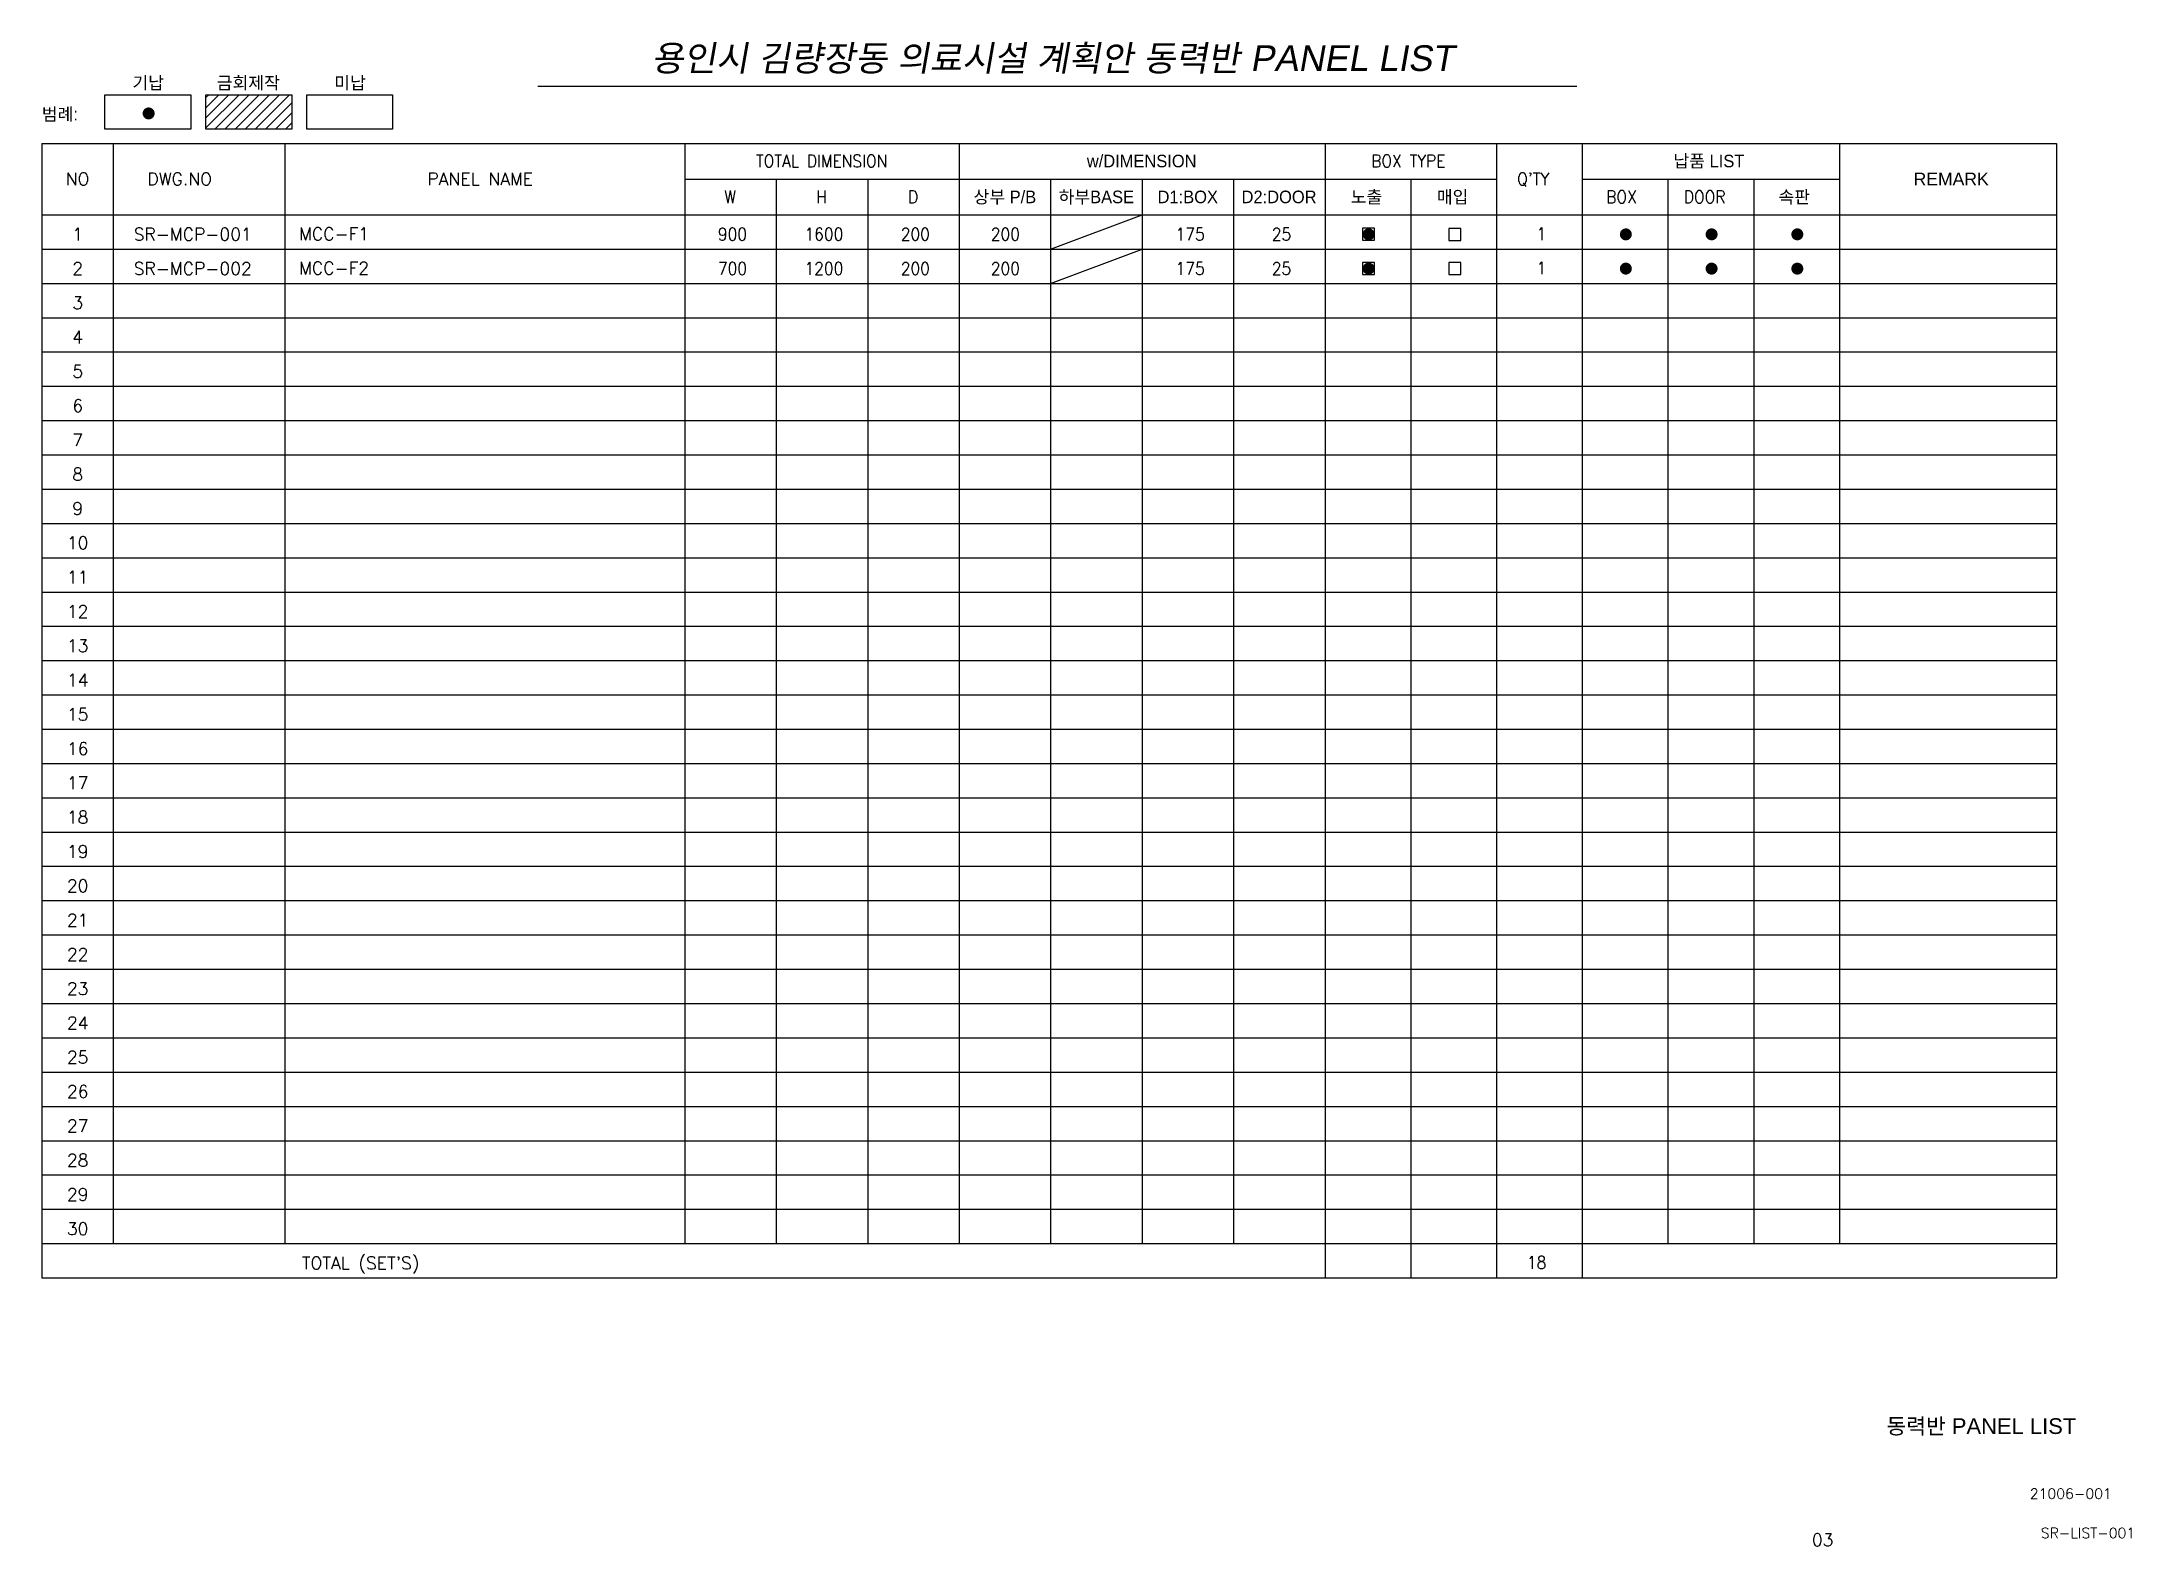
# Model space of a CAD drawing. Header units: millimetres. Extents: x 60229 to 91621, y 21923 to 36546.
# Drawn here: x 73292 to 78704, y 32476 to 36373 of the extents above; entities that cross this region are included whole.
import ezdxf
from ezdxf.enums import TextEntityAlignment as Align

# ---------------------------------------------------------------- set-up
doc = ezdxf.new("R2010")
doc.units = ezdxf.units.MM
doc.styles.add('ROMANS', font='romans.shx', dxfattribs={"bigfont": 'fhg.shx'})
doc.styles.get("Standard").update_dxf_attribs({"font": 'arial.ttf'})
doc.styles.add('돋음체', font='gulim.ttc')

msp = doc.modelspace()

# ---------------------------------------------------------------- texts
at = {"color": 4, "lineweight": -2, "oblique": 10}
msp.add_text('용인시 김량장동 의료시설 계획안 동력반 PANEL LIST', height=66.631, dxfattribs=at).set_placement((75910.3, 36297.7), align=Align.CENTER)
at = {"lineweight": -2}
for s, height, style, p in [('기납', 32.58, '돋음체', (73526.4, 36250.7)), ('금회제작', 32.58, '돋음체', (73744.8, 36250.7)), ('미납', 32.58, '돋음체', (74049.3, 36250.7)), ('범례:', 32.58, '돋음체', (73291.7, 36169.5)), ('NO', 32.58, 'ROMANS', (73353.7, 36001.7)), ('DWG.NO', 32.58, 'ROMANS', (73565.1, 36001.7)), ('PANEL NAME', 32.58, 'ROMANS', (74290.6, 36001.7)), ('SR-MCP-001', 32.58, 'ROMANS', (73529.8, 35858.4)), ('MCC-F1', 32.58, 'ROMANS', (73958, 35859.5)), ('SR-MCP-002', 32.58, 'ROMANS', (73529.8, 35769.6)), ('MCC-F2', 32.58, 'ROMANS', (73958, 35770.7)), ("TOTAL (SET'S)", 32.575, 'ROMANS', (73965.4, 33193.2)), ('03', 32.58, 'ROMANS', (77877.1, 32475.8))]:
    msp.add_text(s, height=height, dxfattribs=dict(at, style=style)).set_placement(p)
at = {"lineweight": -2, "style": 'ROMANS', "width": 0.9}
for s, height, p in [('TOTAL DIMENSION', 32.575, (75311.7, 36048.2)), ('W', 32.6, (75074.8, 35955.2)), ('H', 32.6, (75311.7, 35955.2)), ('D', 32.6, (75548.6, 35955.2)), ('900', 32.58, (75080.8, 35858.7)), ('200', 32.58, (75554.6, 35858.7)), ('200', 32.58, (75787.8, 35858.7)), ('700', 32.58, (75080.8, 35769.9)), ('200', 32.58, (75554.6, 35769.9)), ('200', 32.58, (75787.8, 35769.9))]:
    msp.add_text(s, height=height, dxfattribs=at).set_placement(p, align=Align.CENTER)
at = {"color": 8, "lineweight": -2, "style": '돋음체'}
for s, height, p in [('w/DIMENSION', 32.575, (76140.9, 36048.2)), ('상부 P/B', 32.58, (75786.5, 35955.2)), ('하부BASE', 32.58, (76023.4, 35955.2)), ('D1:BOX', 32.58, (76260.3, 35955.2)), ('D2:DOOR', 32.58, (76496.8, 35955.2))]:
    msp.add_text(s, height=height, dxfattribs=at).set_placement(p, align=Align.CENTER)
at = {"lineweight": -2, "style": 'ROMANS', "width": 0.9}
for s, p in [('BOX TYPE', (76735.5, 36048.2)), ("Q'TY", (77113.7, 36001.7))]:
    msp.add_text(s, height=32.58, dxfattribs=at).set_placement(p)
at = {"color": 8, "lineweight": -2, "style": '돋음체'}
for s, p in [('납품 LIST', (77518.5, 36048.2)), ('속판', (77790.5, 35955.2))]:
    msp.add_text(s, height=32.58, dxfattribs=at).set_placement(p)
at = {"lineweight": -2}
for s, p in [('REMARK', (78140.5, 36001.7)), ('노출', (76682.3, 35955.2)), ('매입', (76905.4, 35955.2))]:
    msp.add_text(s, height=32.58, dxfattribs=at).set_placement(p)
at = {"color": 8, "lineweight": -2, "style": 'ROMANS', "width": 0.9}
for s, p in [('BOX', (77344.3, 35955.2)), ('DOOR', (77545.2, 35955.2))]:
    msp.add_text(s, height=32.58, dxfattribs=at).set_placement(p)
at = {"lineweight": -2, "style": 'ROMANS'}
for s, height, p in [('1', 32.6, (73384.7, 35858.5)), ('2', 32.6, (73384.7, 35769.6)), ('3', 32.6, (73384.7, 35680.8)), ('4', 32.6, (73384.7, 35591.9)), ('5', 32.6, (73384.7, 35503.1)), ('6', 32.6, (73384.7, 35414.2)), ('7', 32.6, (73384.7, 35325.4)), ('8', 32.6, (73384.7, 35236.6)), ('9', 32.6, (73384.7, 35147.7)), ('10', 32.58, (73384.7, 35058.9)), ('11', 32.58, (73384.7, 34970)), ('12', 32.58, (73384.7, 34881.2)), ('13', 32.58, (73384.7, 34792.4)), ('14', 32.58, (73384.7, 34703.5)), ('15', 32.58, (73384.7, 34614.7)), ('16', 32.58, (73384.7, 34525.8)), ('17', 32.58, (73384.7, 34437)), ('18', 32.58, (73384.7, 34348.2)), ('19', 32.58, (73384.7, 34259.3)), ('20', 32.58, (73384.7, 34170.5)), ('21', 32.58, (73384.7, 34081.6)), ('22', 32.58, (73384.7, 33992.8)), ('23', 32.58, (73384.7, 33903.9)), ('24', 32.58, (73384.7, 33815.1)), ('25', 32.58, (73384.7, 33726.3)), ('26', 32.58, (73384.7, 33637.4)), ('27', 32.58, (73384.7, 33548.6)), ('28', 32.58, (73384.7, 33459.7)), ('29', 32.58, (73384.7, 33370.9)), ('30', 32.58, (73384.7, 33282.1))]:
    msp.add_text(s, height=height, dxfattribs=at).set_placement(p, align=Align.CENTER)
at = {"color": 0, "lineweight": -2, "style": 'ROMANS', "width": 0.9}
for s, p in [('1600', (75317.7, 35858.7)), ('1200', (75317.7, 35769.9))]:
    msp.add_text(s, height=32.58, dxfattribs=at).set_placement(p, align=Align.CENTER)
at = {"color": 8, "lineweight": -2, "style": 'ROMANS', "width": 0.9}
for s, p in [('175', (76266.3, 35858.7)), ('25', (76503.2, 35858.7)), ('175', (76266.3, 35769.9)), ('25', (76503.2, 35769.9))]:
    msp.add_text(s, height=32.58, dxfattribs=at).set_placement(p, align=Align.CENTER)
at = {"lineweight": -2, "style": 'ROMANS', "width": 0.9}
for s, height, p in [('1', 32.6, (77189.2, 35859.8)), ('1', 32.6, (77189.2, 35771)), ('18', 32.58, (77189.2, 33194.6))]:
    msp.add_text(s, height=height, dxfattribs=at).set_placement(p, align=Align.RIGHT)
at = {"lineweight": -2}
msp.add_text('동력반 PANEL LIST', height=40.719, dxfattribs=at).set_placement((78316.2, 32766.6), align=Align.CENTER)
at = {"color": 7, "lineweight": -2, "style": 'ROMANS'}
for s, height, p in [('21006-001', 26.65, (78441.6, 32598.6)), ('SR-LIST-001', 26.652, (78470.1, 32496.7))]:
    msp.add_text(s, height=height, dxfattribs=at).set_placement(p)

# ---------------------------------------------------------------- hatches: boundary and pattern name
at = {"linetype": 'ByBlock', "lineweight": -2}
h = msp.add_hatch(dxfattribs=at)
h.set_pattern_fill('ANSI31', color=256, scale=148.068592)
h.set_pattern_definition([(45, (72665.206, 32402.619), (-13.08754, 13.08754), [])])
h.paths.add_polyline_path([(73716.9, 36236.2), (73939, 36236.2), (73939, 36147.3), (73716.9, 36147.3)])

# ---------------------------------------------------------------- linework, layer by layer
at = {"color": 5, "lineweight": -2}
msp.add_line((74576.7, 36258.3), (77268, 36258.3), dxfattribs=at)
at = {"color": 4, "lineweight": -2}
for p, q in [((73291.7, 36110.2), (78511.1, 36110.2)), ((73291.7, 36110.2), (73291.7, 33171.1)), ((73476.7, 36110.2), (73476.7, 33259.9)), ((73920.9, 36110.2), (73920.9, 33259.9)), ((74957.4, 36110.2), (74957.4, 33259.9)), ((75668.2, 36110.2), (75668.2, 33259.9)), ((76615.8, 36110.2), (76615.8, 33259.9)), ((76615.8, 36110.2), (76615.8, 33171.1)), ((77060, 36110.2), (77060, 33171.1)), ((77282.1, 36110.2), (77282.1, 33171.1)), ((77948.4, 36110.2), (77948.4, 33259.9)), ((78511.1, 36110.2), (78511.1, 33171.1)), ((73291.7, 35925.2), (78511.1, 35925.2)), ((73291.7, 35480.9), (78511.1, 35480.9)), ((73291.7, 35036.7), (78511.1, 35036.7)), ((73291.7, 34592.5), (78511.1, 34592.5)), ((73291.7, 34148.3), (78511.1, 34148.3)), ((73291.7, 33704.1), (78511.1, 33704.1)), ((73291.7, 33259.9), (78511.1, 33259.9)), ((73291.7, 33259.9), (78511.1, 33259.9)), ((73291.7, 33259.9), (78511.1, 33259.9)), ((73291.7, 33171.1), (78511.1, 33171.1))]:
    msp.add_line(p, q, dxfattribs=at)
at = {"color": 8, "lineweight": -2}
for p, q in [((74957.4, 36017.2), (76615.8, 36017.2)), ((75194.3, 36017.2), (75194.3, 33259.9)), ((75194.3, 36017.2), (75194.3, 33259.9)), ((75431.2, 36017.2), (75431.2, 33259.9)), ((75905.1, 36017.2), (75905.1, 33259.9)), ((76142, 36017.2), (76142, 33259.9)), ((76378.9, 36017.2), (76378.9, 33259.9)), ((76615.8, 36017.2), (77060, 36017.2)), ((76837.9, 36017.2), (76837.9, 33171.1)), ((77282.1, 36017.2), (77948.4, 36017.2)), ((77504.2, 36017.2), (77504.2, 33259.9)), ((77726.3, 36017.2), (77726.3, 33259.9)), ((73291.7, 35836.3), (78511.1, 35836.3)), ((73291.7, 35836.3), (78511.1, 35836.3)), ((73291.7, 35836.3), (78511.1, 35836.3)), ((73291.7, 35747.5), (78511.1, 35747.5)), ((73291.7, 35658.6), (78511.1, 35658.6)), ((73291.7, 35569.8), (78511.1, 35569.8)), ((73291.7, 35569.8), (78511.1, 35569.8)), ((73291.7, 35392.1), (78511.1, 35392.1)), ((73291.7, 35392.1), (78511.1, 35392.1)), ((73291.7, 35303.3), (78511.1, 35303.3)), ((73291.7, 35214.4), (78511.1, 35214.4)), ((73291.7, 35214.4), (78511.1, 35214.4)), ((73291.7, 35125.6), (78511.1, 35125.6)), ((73291.7, 34947.9), (78511.1, 34947.9)), ((73291.7, 34859.1), (78511.1, 34859.1)), ((73291.7, 34770.2), (78511.1, 34770.2)), ((73291.7, 34770.2), (78511.1, 34770.2)), ((73291.7, 34681.4), (78511.1, 34681.4)), ((73291.7, 34503.7), (78511.1, 34503.7)), ((73291.7, 34503.7), (78511.1, 34503.7)), ((73291.7, 34414.9), (78511.1, 34414.9)), ((73291.7, 34326), (78511.1, 34326)), ((73291.7, 34326), (78511.1, 34326)), ((73291.7, 34237.2), (78511.1, 34237.2)), ((73291.7, 34059.5), (78511.1, 34059.5)), ((73291.7, 34059.5), (78511.1, 34059.5)), ((73291.7, 33970.6), (78511.1, 33970.6)), ((73291.7, 33881.8), (78511.1, 33881.8)), ((73291.7, 33881.8), (78511.1, 33881.8)), ((73291.7, 33793), (78511.1, 33793)), ((73291.7, 33615.3), (78511.1, 33615.3)), ((73291.7, 33615.3), (78511.1, 33615.3)), ((73291.7, 33526.4), (78511.1, 33526.4)), ((73291.7, 33437.6), (78511.1, 33437.6)), ((73291.7, 33437.6), (78511.1, 33437.6)), ((73291.7, 33348.8), (78511.1, 33348.8)), ((73291.7, 33259.9), (78511.1, 33259.9))]:
    msp.add_line(p, q, dxfattribs=at)
at = {"color": 8, "linetype": 'ByBlock', "lineweight": -2}
for p, q in [((75905.1, 35836.3), (76142, 35925.2)), ((75905.1, 35747.5), (76142, 35836.3))]:
    msp.add_line(p, q, dxfattribs=at)
at = {"linetype": 'ByBlock', "lineweight": -2}
for points in [[(73455.4, 36236.2), (73677.5, 36236.2), (73677.5, 36147.3), (73455.4, 36147.3)], [(73716.9, 36236.2), (73939, 36236.2), (73939, 36147.3), (73716.9, 36147.3)], [(73978.3, 36236.2), (74200.4, 36236.2), (74200.4, 36147.3), (73978.3, 36147.3)]]:
    msp.add_lwpolyline(points, close=True, dxfattribs=at)
at = {"lineweight": -2, "const_width": 15.5}
for points in [[(73560.7, 36187.8, 1), (73576.2, 36187.8, 1)], [(76721.1, 35874.5, 1), (76736.6, 35874.5, 1)], [(77387.4, 35874.5, 1), (77402.9, 35874.5, 1)], [(77609.5, 35874.5, 1), (77625, 35874.5, 1)], [(77831.6, 35874.5, 1), (77847.1, 35874.5, 1)], [(76721.1, 35785.7, 1), (76736.6, 35785.7, 1)], [(77387.4, 35785.7, 1), (77402.9, 35785.7, 1)], [(77609.5, 35785.7, 1), (77625, 35785.7, 1)], [(77831.6, 35785.7, 1), (77847.1, 35785.7, 1)]]:
    msp.add_lwpolyline(points, format="xyb", close=True, dxfattribs=at)
at = {"color": 8, "lineweight": -2}
for points in [[(76713.3, 35890.1), (76713.3, 35859.1), (76744.3, 35859.1), (76744.3, 35890.1), (76713.3, 35890.1)], [(76713.3, 35890.1), (76713.3, 35859.1), (76744.3, 35859.1), (76744.3, 35890.1), (76713.3, 35890.1)], [(76936.4, 35890), (76936.4, 35859), (76967.5, 35859), (76967.5, 35890), (76936.4, 35890)], [(76713.3, 35801.3), (76713.3, 35770.3), (76744.3, 35770.3), (76744.3, 35801.3), (76713.3, 35801.3)], [(76713.3, 35801.3), (76713.3, 35770.3), (76744.3, 35770.3), (76744.3, 35801.3), (76713.3, 35801.3)], [(76936.4, 35801.2), (76936.4, 35770.2), (76967.5, 35770.2), (76967.5, 35801.2), (76936.4, 35801.2)]]:
    msp.add_lwpolyline(points, dxfattribs=at)

msp.set_redraw_order([(e.dxf.handle, doc.entitydb.next_handle()) for e in msp.query("TEXT MTEXT ATTDEF DIMENSION ARC_DIMENSION")])  # texts and dimensions are drawn at this point

doc.saveas('drawing.dxf')
